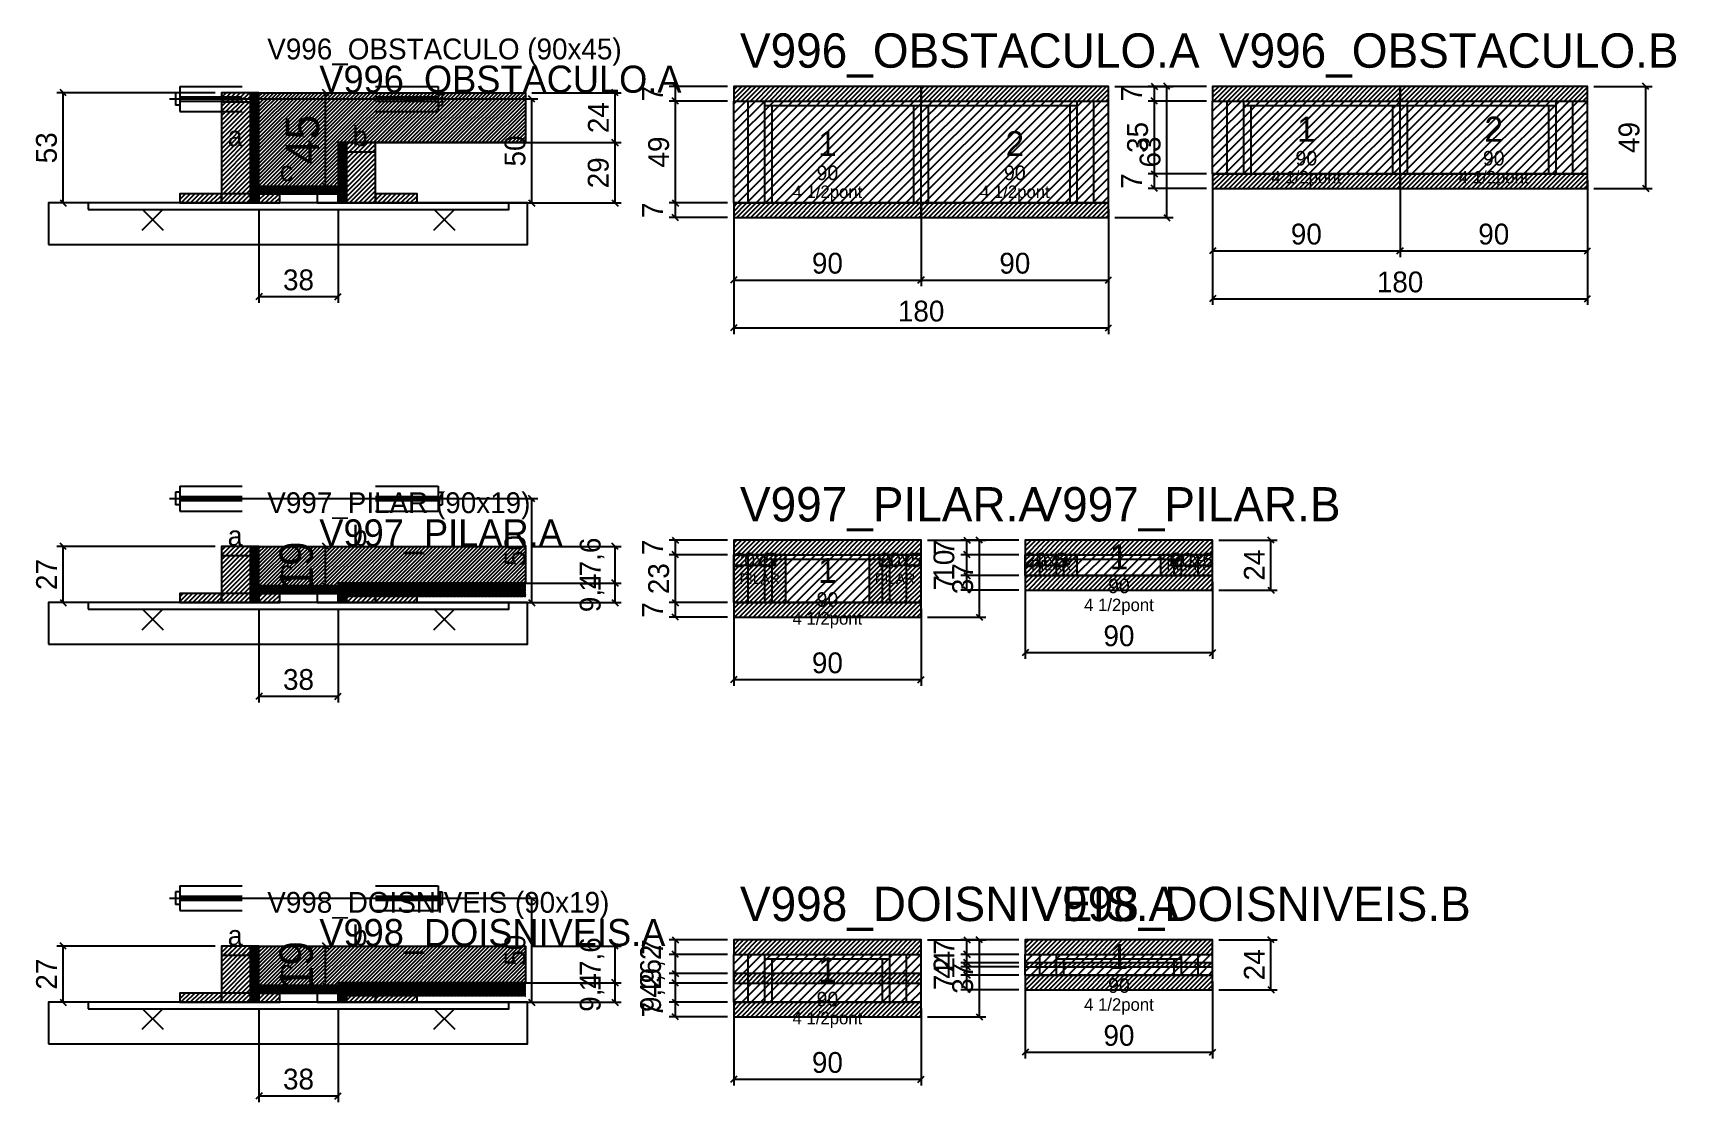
# Model space of a CAD drawing. Extents: x -69 to 3070, y -7480 to 1250.
# Drawn here: x -69 to 721, y -481 to 33 of the extents above; entities that cross this region are included whole.
import ezdxf
from ezdxf.enums import TextEntityAlignment as Align

# ---------------------------------------------------------------- set-up
doc = ezdxf.new("R2010")
doc.units = 0
for name, color, linetype in [('5', 5, 'Continuous'), ('barrote', 126, 'Continuous'), ('CONCRETO', 251, 'Continuous'), ('COTA', 241, 'Continuous'), ('Cota Seção (2x)', 241, 'Continuous'), ('detalhes', 7, 'Continuous'), ('Hachura', 251, 'Continuous'), ('Madeira', 126, 'Continuous'), ('NOMENCLATURA', 7, 'Continuous'), ('Painéis', 200, 'Continuous'), ('presilha', 224, 'Continuous'), ('Reaproveitamento', 251, 'Continuous'), ('SARR_2.2x7', 40, 'Continuous'), ('SARR_3.5x7', 81, 'Continuous'), ('SCO-___-LAJ', 224, 'Continuous'), ('TENSOR', 224, 'Continuous'), ('texto', 7, 'Continuous'), ('Texto Seção', 7, 'Continuous')]:
    doc.layers.add(name, color=color, linetype=linetype)
doc.dimstyles.new('PAINEL', dxfattribs={"dimtxt": 10, "dimasz": 3, "dimexe": 3, "dimexo": 3, "dimgap": 3, "dimtad": 1, "dimblk": 'OBLIQUE', "dimblk1": 'OBLIQUE', "dimcen": 2.5, "dimclrd": 4, "dimclre": 4, "dimclrt": 240, "dimazin": 3, "dimtfac": 1, "dimtmove": 0, "dimatfit": 3})
doc.dimstyles.new('SECAO2X', dxfattribs={"dimtxt": 16, "dimasz": 3, "dimexe": 3, "dimexo": 3, "dimgap": 3, "dimtad": 1, "dimblk": 'OBLIQUE', "dimblk1": 'OBLIQUE', "dimcen": 2.5, "dimclrd": 4, "dimclre": 4, "dimclrt": 240, "dimazin": 3, "dimtfac": 1, "dimtmove": 0, "dimatfit": 3})

msp = doc.modelspace()

# ---------------------------------------------------------------- texts
at = {"layer": '5'}
for s, height, p in [('1', 12, (543, -13.5)), ('2', 12, (633, -13.5)), ('1', 12, (313, -20.5)), ('2', 12, (403, -20.5)), ('90', 7, (313, -34.5)), ('90', 7, (403, -34.5)), ('90', 7, (543, -27.5)), ('90', 7, (633, -27.5)), ('1', 12, (453, -219)), ('20x5', 7, (278, -220.5)), ('1', 12, (313, -225.5)), ('20x5', 7, (348, -220.5)), ('20x5', 7, (418, -220.5)), ('PILAR', 5, (420.5, -223)), ('PILAR', 5, (485.5, -223)), ('20x5', 7, (488, -220.5)), ('PILAR', 5, (280.5, -229.5)), ('PILAR', 5, (345.5, -229.5)), ('90', 7, (313, -239.5)), ('90', 7, (453, -233)), ('1', 12, (453, -411)), ('1', 12, (313, -417.5)), ('90', 7, (453, -425)), ('90', 7, (313, -431.5))]:
    msp.add_text(s, height=height, dxfattribs=at).set_placement(p, align=Align.MIDDLE_CENTER)
at = {"layer": 'detalhes'}
for s, p in [('a', (25, -21.7)), ('b', (85, -21.7)), ('c', (50, -38.5)), ('b', (85, -213.7)), ('a', (25, -213.7)), ('c', (50, -230.5)), ('a', (25, -405.7)), ('b', (85, -405.7)), ('c', (50, -422.5))]:
    msp.add_text(s, height=9.6, dxfattribs=at).set_placement(p)
at = {"layer": 'NOMENCLATURA'}
for s, p in [('V996_OBSTACULO.A', (271, 16)), ('V996_OBSTACULO.B', (501, 16)), ('V997_PILAR.A', (271, -202)), ('V997_PILAR.B', (411, -202)), ('V998_DOISNIVEIS.A', (271, -394)), ('V998_DOISNIVEIS.B', (411, -394))]:
    msp.add_text(s, height=16.5, dxfattribs=at).set_placement(p)
at = {"layer": 'texto', "char_height": 6, "attachment_point": 5}
for insert in [(543, -37.5), (633, -37.5), (313, -44.5), (403, -44.5), (453, -243), (313, -249.5), (453, -435), (313, -441.5)]:
    msp.add_mtext('4 1/2pont', dxfattribs=dict(at, insert=insert))
at = {"layer": 'Texto Seção'}
for s, height, p in [('V996_OBSTACULO (90x45)', 10, (44, 20)), ('V996_OBSTACULO.A', 13, (69, 4)), ('V997_PILAR (90x19)', 10, (44, -198)), ('V997_PILAR.A', 13, (69, -214)), ('V998_DOISNIVEIS (90x19)', 10, (44, -390)), ('V998_DOISNIVEIS.A', 13, (69, -406))]:
    msp.add_text(s, height=height, dxfattribs=at).set_placement(p)

# ---------------------------------------------------------------- blocks, each defined once
blk = doc.blocks.new('_OBLIQUE')
at = {"color": 0, "linetype": 'BYBLOCK'}
blk.add_line((-0.5, -0.5), (0.5, 0.5), dxfattribs=at)

# ---------------------------------------------------------------- dimensions: what is measured, and where the dimension line sits
at = {"layer": 'COTA'}
for base, p1, p2 in [((240, 0), (268, 0), (268, 7)), ((476, -56), (448, -56), (448, 7)), ((470, 0), (498, 0), (498, 7)), ((706, -42), (678, -42), (678, 7)), ((-54, -49), (2, -49), (22, 4)), ((171, -49), (96, -49), (96, 1)), ((211, -20), (168, -20), (168, 4)), ((240, -49), (268, -49), (268, 0)), ((470, -35), (498, -35), (498, 0)), ((211, -49), (96, -49), (96, -20)), ((470, -42), (498, -42), (498, -35)), ((240, -56), (268, -56), (268, -49)), ((171, -241), (96, -241), (96, -191)), ((-54, -241), (2, -241), (22, -214)), ((211, -231.6), (168, -231.6), (168, -214)), ((240, -218), (268, -218), (268, -211)), ((386, -248), (358, -248), (358, -211)), ((380, -218), (408, -218), (408, -211)), ((526, -235), (498, -235), (498, -211)), ((240, -241), (268, -241), (268, -218)), ((380, -228), (408, -228), (408, -218)), ((211, -241), (96, -241), (96, -231.6)), ((380, -235), (408, -235), (408, -228)), ((240, -248), (268, -248), (268, -241)), ((171, -433), (96, -433), (96, -383)), ((211, -423.6), (168, -423.6), (168, -406)), ((240, -410), (268, -410), (268, -403)), ((386, -440), (358, -440), (358, -403)), ((380, -410), (408, -410), (408, -403)), ((526, -427), (498, -427), (498, -403)), ((-54, -433), (2, -433), (22, -406)), ((240, -419.2), (268, -419.2), (268, -410)), ((380, -414), (408, -414), (408, -410)), ((240, -423.8), (268, -423.8), (268, -419.2)), ((380, -416), (408, -416), (408, -414)), ((380, -420), (408, -420), (408, -416)), ((211, -433), (96, -433), (96, -423.6)), ((240, -433), (268, -433), (268, -423.8)), ((380, -427), (408, -427), (408, -420)), ((240, -440), (268, -440), (268, -433))]:
    msp.add_linear_dim(base=base, p1=p1, p2=p2, angle=90, dimstyle='PAINEL', dxfattribs=at).render()
for base, p1, p2 in [((498, -72), (498, -35), (588, -35)), ((498, -95), (498, -35), (678, -35)), ((588, -72), (588, -35), (678, -35)), ((40, -94), (40, -49), (78, -49)), ((268, -86), (268, -49), (358, -49)), ((268, -109), (268, -49), (448, -49)), ((358, -86), (358, -49), (448, -49)), ((408, -265), (408, -228), (498, -228)), ((40, -286), (40, -241), (78, -241)), ((268, -278), (268, -241), (358, -241)), ((408, -457), (408, -420), (498, -420)), ((40, -478), (40, -433), (78, -433)), ((268, -470), (268, -433), (358, -433))]:
    msp.add_linear_dim(base=base, p1=p1, p2=p2, dimstyle='PAINEL', dxfattribs=at).render()
at = {"layer": 'Cota Seção (2x)'}
for base, p1, p2 in [((72, -41), (40, -41), (40, 4)), ((72, -233), (40, -233), (40, -214)), ((72, -425), (40, -425), (40, -406))]:
    msp.add_linear_dim(base=base, p1=p1, p2=p2, angle=90, dimstyle='SECAO2X', dxfattribs=at).render()

# ---------------------------------------------------------------- hatches: boundary and pattern name
at = {"layer": 'COTA'}
h = msp.add_hatch(dxfattribs=at)
h.set_pattern_fill('ANSI31', scale=0.4)
h.paths.add_polyline_path([(40, -41), (40, 4), (168, 4), (168, -20), (78, -20), (78, -41)])
h = msp.add_hatch(dxfattribs=at)
h.set_pattern_fill('ANSI31', scale=0.5)
h.paths.add_polyline_path([(268, 0), (358, 0), (358, 7), (268, 7)])
h = msp.add_hatch(dxfattribs=at)
h.set_pattern_fill('ANSI31', scale=0.5)
h.paths.add_polyline_path([(358, 0), (448, 0), (448, 7), (358, 7)])
h = msp.add_hatch(dxfattribs=at)
h.set_pattern_fill('ANSI31', scale=0.5)
h.paths.add_polyline_path([(498, 0), (588, 0), (588, 7), (498, 7)])
h = msp.add_hatch(dxfattribs=at)
h.set_pattern_fill('ANSI31', scale=0.5)
h.paths.add_polyline_path([(588, 0), (678, 0), (678, 7), (588, 7)])
h = msp.add_hatch(dxfattribs=at)
h.set_pattern_fill('ANSI31', scale=0.5)
h.paths.add_polyline_path([(498, -42), (588, -42), (588, -35), (498, -35)])
h = msp.add_hatch(dxfattribs=at)
h.set_pattern_fill('ANSI31', scale=0.5)
h.paths.add_polyline_path([(588, -42), (678, -42), (678, -35), (588, -35)])
h = msp.add_hatch(dxfattribs=at)
h.set_pattern_fill('ANSI31', scale=0.5)
h.paths.add_polyline_path([(268, -56), (358, -56), (358, -49), (268, -49)])
h = msp.add_hatch(dxfattribs=at)
h.set_pattern_fill('ANSI31', scale=0.5)
h.paths.add_polyline_path([(358, -56), (448, -56), (448, -49), (358, -49)])
h = msp.add_hatch(dxfattribs=at)
h.set_pattern_fill('ANSI31', scale=0.5)
h.paths.add_polyline_path([(268, -218), (358, -218), (358, -211), (268, -211)])
h = msp.add_hatch(dxfattribs=at)
h.set_pattern_fill('ANSI31', scale=0.5)
h.paths.add_polyline_path([(408, -218), (498, -218), (498, -211), (408, -211)])
h = msp.add_hatch(dxfattribs=at)
h.set_pattern_fill('ANSI31', scale=0.4)
h.paths.add_polyline_path([(40, -233), (40, -214), (168, -214), (168, -231.6), (78, -231.6), (78, -233)])
h = msp.add_hatch(dxfattribs=at)
h.set_pattern_fill('ANSI31', scale=0.5)
h.paths.add_polyline_path([(268, -241), (293, -241), (293, -218), (268, -218)])
h = msp.add_hatch(dxfattribs=at)
h.set_pattern_fill('ANSI31', scale=0.5)
h.paths.add_polyline_path([(268, -223), (288, -223), (288, -218), (268, -218)])
h = msp.add_hatch(dxfattribs=at)
h.set_pattern_fill('ANSI31', scale=0.5)
h.paths.add_polyline_path([(333, -241), (358, -241), (358, -218), (333, -218)])
h = msp.add_hatch(dxfattribs=at)
h.set_pattern_fill('ANSI31', scale=0.5)
h.paths.add_polyline_path([(338, -223), (358, -223), (358, -218), (338, -218)])
h = msp.add_hatch(dxfattribs=at)
h.set_pattern_fill('ANSI31', scale=0.5)
h.paths.add_polyline_path([(408, -228), (433, -228), (433, -218), (408, -218)])
h = msp.add_hatch(dxfattribs=at)
h.set_pattern_fill('ANSI31', scale=0.5)
h.paths.add_polyline_path([(408, -223), (428, -223), (428, -218), (408, -218)])
h = msp.add_hatch(dxfattribs=at)
h.set_pattern_fill('ANSI31', scale=0.5)
h.paths.add_polyline_path([(473, -228), (498, -228), (498, -218), (473, -218)])
h = msp.add_hatch(dxfattribs=at)
h.set_pattern_fill('ANSI31', scale=0.5)
h.paths.add_polyline_path([(478, -223), (498, -223), (498, -218), (478, -218)])
h = msp.add_hatch(dxfattribs=at)
h.set_pattern_fill('ANSI31', scale=0.5)
h.paths.add_polyline_path([(408, -235), (498, -235), (498, -228), (408, -228)])
h = msp.add_hatch(dxfattribs=at)
h.set_pattern_fill('ANSI31', scale=0.5)
h.paths.add_polyline_path([(268, -248), (358, -248), (358, -241), (268, -241)])
h = msp.add_hatch(dxfattribs=at)
h.set_pattern_fill('ANSI31', scale=0.4)
h.paths.add_polyline_path([(40, -425), (40, -406), (168, -406), (168, -423.6), (78, -423.6), (78, -425)])
h = msp.add_hatch(dxfattribs=at)
h.set_pattern_fill('ANSI31', scale=0.5)
h.paths.add_polyline_path([(268, -410), (358, -410), (358, -403), (268, -403)])
h = msp.add_hatch(dxfattribs=at)
h.set_pattern_fill('ANSI31', scale=0.5)
h.paths.add_polyline_path([(408, -410), (498, -410), (498, -403), (408, -403)])
h = msp.add_hatch(dxfattribs=at)
h.set_pattern_fill('ANSI31', scale=0.5)
h.paths.add_polyline_path([(408, -416), (498, -416), (498, -414), (408, -414)])
h = msp.add_hatch(dxfattribs=at)
h.set_pattern_fill('ANSI31', scale=0.5)
h.paths.add_polyline_path([(268, -423.8), (358, -423.8), (358, -419.2), (268, -419.2)])
h = msp.add_hatch(dxfattribs=at)
h.set_pattern_fill('ANSI31', scale=0.5)
h.paths.add_polyline_path([(408, -427), (498, -427), (498, -420), (408, -420)])
h = msp.add_hatch(dxfattribs=at)
h.set_pattern_fill('ANSI31', scale=0.5)
h.paths.add_polyline_path([(268, -440), (358, -440), (358, -433), (268, -433)])
at = {"layer": 'Hachura'}
h = msp.add_hatch(dxfattribs=at)
h.set_pattern_fill('ANSI31', scale=0.5)
h.paths.add_polyline_path([(22, -49), (36, -49), (36, 4), (22, 4)])
h = msp.add_hatch(dxfattribs=at)
h.set_pattern_fill('ANSI31', scale=0.5)
h.paths.add_polyline_path([(22, -0.4), (36, -0.4), (36, 4), (22, 4)])
h = msp.add_hatch(dxfattribs=at)
h.set_pattern_fill('SOLID')
h.paths.add_polyline_path([(36, -49), (40, -49), (40, 4), (36, 4)])
h = msp.add_hatch(dxfattribs=at)
h.set_pattern_fill('SOLID')
h.paths.add_polyline_path([(78, -49), (82, -49), (82, -20), (78, -20)])
h = msp.add_hatch(dxfattribs=at)
h.set_pattern_fill('SOLID')
h.paths.add_polyline_path([(78, -20), (168, -20), (168, -20), (78, -20)])
h = msp.add_hatch(dxfattribs=at)
h.set_pattern_fill('ANSI31', scale=0.5)
h.paths.add_polyline_path([(82, -49), (96, -49), (96, -20), (82, -20)])
h = msp.add_hatch(dxfattribs=at)
h.set_pattern_fill('ANSI31', scale=0.5)
h.paths.add_polyline_path([(82, -24.4), (96, -24.4), (96, -20), (82, -20)])
h = msp.add_hatch(dxfattribs=at)
h.set_pattern_fill('ANSI31', scale=0.5)
h.paths.add_polyline_path([(2, -49), (22, -49), (22, -44.6), (2, -44.6)])
h = msp.add_hatch(dxfattribs=at)
h.set_pattern_fill('SOLID')
h.paths.add_polyline_path([(40, -44.6), (78, -44.6), (78, -41), (40, -41)])
h = msp.add_hatch(dxfattribs=at)
h.set_pattern_fill('ANSI31', scale=0.5)
h.paths.add_polyline_path([(40, -49), (50, -49), (50, -44.6), (40, -44.6)])
h = msp.add_hatch(dxfattribs=at)
h.set_pattern_fill('ANSI31', scale=0.5)
h.paths.add_polyline_path([(96, -49), (116, -49), (116, -44.6), (96, -44.6)])
h = msp.add_hatch(dxfattribs=at)
h.set_pattern_fill('ANSI31', scale=0.5)
h.paths.add_polyline_path([(22, -241), (36, -241), (36, -214), (22, -214)])
h = msp.add_hatch(dxfattribs=at)
h.set_pattern_fill('ANSI31', scale=0.5)
h.paths.add_polyline_path([(22, -218.4), (36, -218.4), (36, -214), (22, -214)])
h = msp.add_hatch(dxfattribs=at)
h.set_pattern_fill('SOLID')
h.paths.add_polyline_path([(36, -241), (40, -241), (40, -214), (36, -214)])
h = msp.add_hatch(dxfattribs=at)
h.set_pattern_fill('ANSI31', scale=0.5)
h.paths.add_polyline_path([(2, -241), (22, -241), (22, -236.6), (2, -236.6)])
h = msp.add_hatch(dxfattribs=at)
h.set_pattern_fill('SOLID')
h.paths.add_polyline_path([(40, -236.6), (78, -236.6), (78, -233), (40, -233)])
h = msp.add_hatch(dxfattribs=at)
h.set_pattern_fill('ANSI31', scale=0.5)
h.paths.add_polyline_path([(40, -241), (50, -241), (50, -236.6), (40, -236.6)])
h = msp.add_hatch(dxfattribs=at)
h.set_pattern_fill('SOLID')
h.paths.add_polyline_path([(78, -241), (82, -241), (82, -231.6), (78, -231.6)])
h = msp.add_hatch(dxfattribs=at)
h.set_pattern_fill('SOLID')
h.paths.add_polyline_path([(78, -231.6), (168, -231.6), (168, -238), (78, -238)])
h = msp.add_hatch(dxfattribs=at)
h.set_pattern_fill('ANSI31', scale=0.5)
h.paths.add_polyline_path([(82, -241), (96, -241), (96, -231.6), (82, -231.6)])
h = msp.add_hatch(dxfattribs=at)
h.set_pattern_fill('ANSI31', scale=0.5)
h.paths.add_polyline_path([(82, -236), (96, -236), (96, -231.6), (82, -231.6)])
h = msp.add_hatch(dxfattribs=at)
h.set_pattern_fill('ANSI31', scale=0.5)
h.paths.add_polyline_path([(96, -241), (116, -241), (116, -236.6), (96, -236.6)])
h = msp.add_hatch(dxfattribs=at)
h.set_pattern_fill('ANSI31', scale=0.5)
h.paths.add_polyline_path([(22, -433), (36, -433), (36, -406), (22, -406)])
h = msp.add_hatch(dxfattribs=at)
h.set_pattern_fill('ANSI31', scale=0.5)
h.paths.add_polyline_path([(22, -410.4), (36, -410.4), (36, -406), (22, -406)])
h = msp.add_hatch(dxfattribs=at)
h.set_pattern_fill('SOLID')
h.paths.add_polyline_path([(36, -433), (40, -433), (40, -406), (36, -406)])
h = msp.add_hatch(dxfattribs=at)
h.set_pattern_fill('SOLID')
h.paths.add_polyline_path([(40, -428.6), (78, -428.6), (78, -425), (40, -425)])
h = msp.add_hatch(dxfattribs=at)
h.set_pattern_fill('SOLID')
h.paths.add_polyline_path([(78, -433), (82, -433), (82, -423.6), (78, -423.6)])
h = msp.add_hatch(dxfattribs=at)
h.set_pattern_fill('SOLID')
h.paths.add_polyline_path([(78, -423.6), (168, -423.6), (168, -430), (78, -430)])
h = msp.add_hatch(dxfattribs=at)
h.set_pattern_fill('ANSI31', scale=0.5)
h.paths.add_polyline_path([(82, -433), (96, -433), (96, -423.6), (82, -423.6)])
h = msp.add_hatch(dxfattribs=at)
h.set_pattern_fill('ANSI31', scale=0.5)
h.paths.add_polyline_path([(82, -428), (96, -428), (96, -423.6), (82, -423.6)])
h = msp.add_hatch(dxfattribs=at)
h.set_pattern_fill('ANSI31', scale=0.5)
h.paths.add_polyline_path([(2, -433), (22, -433), (22, -428.6), (2, -428.6)])
h = msp.add_hatch(dxfattribs=at)
h.set_pattern_fill('ANSI31', scale=0.5)
h.paths.add_polyline_path([(40, -433), (50, -433), (50, -428.6), (40, -428.6)])
h = msp.add_hatch(dxfattribs=at)
h.set_pattern_fill('ANSI31', scale=0.5)
h.paths.add_polyline_path([(96, -433), (116, -433), (116, -428.6), (96, -428.6)])
at = {"layer": 'Reaproveitamento'}
h = msp.add_hatch(dxfattribs=at)
h.set_pattern_fill('ANSI31')
h.paths.add_polyline_path([(268, -49), (358, -49), (358, 0), (268, 0)])
h = msp.add_hatch(dxfattribs=at)
h.set_pattern_fill('ANSI31')
h.paths.add_polyline_path([(358, -49), (448, -49), (448, 0), (358, 0)])
h = msp.add_hatch(dxfattribs=at)
h.set_pattern_fill('ANSI31')
h.paths.add_polyline_path([(498, -35), (588, -35), (588, 0), (498, 0)])
h = msp.add_hatch(dxfattribs=at)
h.set_pattern_fill('ANSI31')
h.paths.add_polyline_path([(588, -35), (678, -35), (678, 0), (588, 0)])
h = msp.add_hatch(dxfattribs=at)
h.set_pattern_fill('ANSI31')
h.paths.add_polyline_path([(268, -241), (358, -241), (358, -218), (268, -218)])
h = msp.add_hatch(dxfattribs=at)
h.set_pattern_fill('ANSI31')
h.paths.add_polyline_path([(408, -228), (498, -228), (498, -218), (408, -218)])
h = msp.add_hatch(dxfattribs=at)
h.set_pattern_fill('ANSI31')
h.paths.add_polyline_path([(268, -433), (358, -433), (358, -410), (268, -410)])
h = msp.add_hatch(dxfattribs=at)
h.set_pattern_fill('ANSI31')
h.paths.add_polyline_path([(408, -420), (498, -420), (498, -410), (408, -410)])

# ---------------------------------------------------------------- linework, layer by layer
for p, q in [((0, 4), (0, -2)), ((2, 4), (0, 4)), ((2, 7), (32, 7)), ((2, 7), (2, -5)), ((2, 2), (32, 2)), ((2, 0), (32, 0)), ((96, 7), (126, 7)), ((96, 2), (126, 2)), ((96, 0), (126, 0)), ((126, 7), (126, -5)), ((126, 4), (128, 4)), ((128, 4), (128, -2)), ((2, -2), (0, -2)), ((2, -5), (32, -5)), ((96, -5), (126, -5)), ((126, -2), (128, -2)), ((0, -188), (0, -194)), ((2, -188), (0, -188)), ((2, -185), (32, -185)), ((2, -185), (2, -197)), ((96, -185), (126, -185)), ((126, -185), (126, -197)), ((126, -188), (128, -188)), ((128, -188), (128, -194)), ((2, -194), (0, -194)), ((2, -190), (32, -190)), ((2, -192), (32, -192)), ((2, -197), (32, -197)), ((96, -190), (126, -190)), ((96, -192), (126, -192)), ((96, -197), (126, -197)), ((126, -194), (128, -194)), ((2, -377), (32, -377)), ((2, -377), (2, -389)), ((96, -377), (126, -377)), ((126, -377), (126, -389)), ((0, -380), (0, -386)), ((2, -380), (0, -380)), ((2, -386), (0, -386)), ((2, -382), (32, -382)), ((2, -384), (32, -384)), ((96, -382), (126, -382)), ((96, -384), (126, -384)), ((126, -380), (128, -380)), ((126, -386), (128, -386)), ((128, -380), (128, -386)), ((2, -389), (32, -389)), ((96, -389), (126, -389))]:
    msp.add_line(p, q)
at = {"layer": 'barrote'}
for points in [[(-61, -69), (169, -69), (169, -49), (-61, -49)], [(-61, -261), (169, -261), (169, -241), (-61, -241)], [(-61, -453), (169, -453), (169, -433), (-61, -433)]]:
    msp.add_lwpolyline(points, close=True, dxfattribs=at)
at = {"layer": 'CONCRETO'}
for points in [[(40, -41), (40, 4), (168, 4), (168, -20), (78, -20), (78, -41)], [(40, -233), (40, -214), (168, -214), (168, -231.6), (78, -231.6), (78, -233)], [(40, -425), (40, -406), (168, -406), (168, -423.6), (78, -423.6), (78, -425)]]:
    msp.add_lwpolyline(points, close=True, dxfattribs=at)
at = {"layer": 'Madeira'}
for points in [[(22, -49), (36, -49), (36, 4), (22, 4)], [(22, -0.4), (36, -0.4), (36, 4), (22, 4)], [(82, -49), (96, -49), (96, -20), (82, -20)], [(82, -24.4), (96, -24.4), (96, -20), (82, -20)], [(2, -49), (22, -49), (22, -44.6), (2, -44.6)], [(22, -49), (36, -49), (36, -44.6), (22, -44.6)], [(40, -49), (50, -49), (50, -44.6), (40, -44.6)], [(68, -49), (78, -49), (78, -44.6), (68, -44.6)], [(96, -49), (116, -49), (116, -44.6), (96, -44.6)], [(22, -241), (36, -241), (36, -214), (22, -214)], [(22, -218.4), (36, -218.4), (36, -214), (22, -214)], [(2, -241), (22, -241), (22, -236.6), (2, -236.6)], [(22, -241), (36, -241), (36, -236.6), (22, -236.6)], [(40, -241), (50, -241), (50, -236.6), (40, -236.6)], [(68, -241), (78, -241), (78, -236.6), (68, -236.6)], [(82, -241), (96, -241), (96, -231.6), (82, -231.6)], [(82, -236), (96, -236), (96, -231.6), (82, -231.6)], [(96, -241), (116, -241), (116, -236.6), (96, -236.6)], [(22, -433), (36, -433), (36, -406), (22, -406)], [(22, -410.4), (36, -410.4), (36, -406), (22, -406)], [(82, -433), (96, -433), (96, -423.6), (82, -423.6)], [(82, -428), (96, -428), (96, -423.6), (82, -423.6)], [(2, -433), (22, -433), (22, -428.6), (2, -428.6)], [(22, -433), (36, -433), (36, -428.6), (22, -428.6)], [(40, -433), (50, -433), (50, -428.6), (40, -428.6)], [(68, -433), (78, -433), (78, -428.6), (68, -428.6)], [(96, -433), (116, -433), (116, -428.6), (96, -428.6)]]:
    msp.add_lwpolyline(points, close=True, dxfattribs=at)
at = {"layer": 'Painéis'}
for p, q in [((268, 0), (358, 0)), ((268, -49), (268, 0)), ((358, -49), (358, 0)), ((358, -49), (358, 0)), ((358, 0), (448, 0)), ((358, -49), (358, 0)), ((448, -49), (448, 0)), ((498, 0), (588, 0)), ((498, -35), (498, 0)), ((588, -35), (588, 0)), ((588, -35), (588, 0)), ((588, 0), (678, 0)), ((588, -35), (588, 0)), ((678, -35), (678, 0)), ((498, -35), (588, -35)), ((588, -35), (678, -35)), ((268, -49), (358, -49)), ((358, -49), (448, -49)), ((268, -218), (358, -218)), ((268, -241), (268, -218)), ((358, -241), (358, -218)), ((408, -218), (498, -218)), ((408, -228), (408, -218)), ((498, -228), (498, -218)), ((408, -228), (498, -228)), ((268, -241), (358, -241)), ((268, -410), (358, -410)), ((268, -433), (268, -410)), ((358, -433), (358, -410)), ((408, -410), (498, -410)), ((408, -420), (408, -410)), ((498, -420), (498, -410)), ((408, -420), (498, -420)), ((268, -433), (358, -433))]:
    msp.add_line(p, q, dxfattribs=at)
for points in [[(36, -49), (40, -49), (40, 4), (36, 4)], [(78, -49), (82, -49), (82, -20), (78, -20)], [(78, -20), (168, -20), (168, -20), (78, -20)], [(40, -44.6), (78, -44.6), (78, -41), (40, -41)], [(36, -241), (40, -241), (40, -214), (36, -214)], [(268, -241), (293, -241), (293, -218), (268, -218)], [(268, -223), (288, -223), (288, -218), (268, -218)], [(333, -241), (358, -241), (358, -218), (333, -218)], [(338, -223), (358, -223), (358, -218), (338, -218)], [(408, -228), (433, -228), (433, -218), (408, -218)], [(408, -223), (428, -223), (428, -218), (408, -218)], [(473, -228), (498, -228), (498, -218), (473, -218)], [(478, -223), (498, -223), (498, -218), (478, -218)], [(40, -236.6), (78, -236.6), (78, -233), (40, -233)], [(78, -241), (82, -241), (82, -231.6), (78, -231.6)], [(78, -231.6), (168, -231.6), (168, -231.6), (78, -231.6)], [(36, -433), (40, -433), (40, -406), (36, -406)], [(40, -428.6), (78, -428.6), (78, -425), (40, -425)], [(78, -433), (82, -433), (82, -423.6), (78, -423.6)], [(78, -423.6), (168, -423.6), (168, -423.6), (78, -423.6)]]:
    msp.add_lwpolyline(points, close=True, dxfattribs=at)
at = {"layer": 'presilha'}
for p, q in [((-16, -62), (-6, -52)), ((-16, -52), (-6, -62)), ((124, -62), (134, -52)), ((124, -52), (134, -62)), ((-16, -254), (-6, -244)), ((-16, -244), (-6, -254)), ((124, -254), (134, -244)), ((124, -244), (134, -254)), ((-16, -446), (-6, -436)), ((-16, -436), (-6, -446)), ((124, -446), (134, -436)), ((124, -436), (134, -446))]:
    msp.add_line(p, q, dxfattribs=at)
at = {"layer": 'SARR_2.2x7'}
for p, q in [((275, -49), (275, 0)), ((441, -49), (441, 0)), ((505, -35), (505, 0)), ((671, -35), (671, 0)), ((283, -2.2), (358, -2.2)), ((358, -2.2), (433, -2.2)), ((513, -2.2), (588, -2.2)), ((588, -2.2), (663, -2.2)), ((275, -241), (275, -218)), ((283, -220.2), (343, -220.2)), ((351, -241), (351, -218)), ((415, -228), (415, -218)), ((423, -220.2), (483, -220.2)), ((491, -228), (491, -218)), ((275, -433), (275, -410)), ((351, -433), (351, -410)), ((415, -420), (415, -410)), ((491, -420), (491, -410)), ((283, -412.2), (343, -412.2)), ((423, -412.2), (483, -412.2))]:
    msp.add_line(p, q, dxfattribs=at)
at = {"layer": 'SARR_3.5x7'}
for p, q in [((283, -49), (283, 0)), ((358, -49), (358, 0)), ((358, -49), (358, 0)), ((433, -49), (433, 0)), ((513, -35), (513, 0)), ((588, -35), (588, 0)), ((588, -35), (588, 0)), ((663, -35), (663, 0)), ((286.5, -49), (286.5, -2.2)), ((354.5, -49), (354.5, -2.2)), ((361.5, -49), (361.5, -2.2)), ((429.5, -49), (429.5, -2.2)), ((516.5, -35), (516.5, -2.2)), ((584.5, -35), (584.5, -2.2)), ((591.5, -35), (591.5, -2.2)), ((659.5, -35), (659.5, -2.2)), ((513, -35), (516.5, -35)), ((584.5, -35), (588, -35)), ((588, -35), (591.5, -35)), ((659.5, -35), (663, -35)), ((283, -49), (286.5, -49)), ((354.5, -49), (358, -49)), ((358, -49), (361.5, -49)), ((429.5, -49), (433, -49)), ((283, -241), (283, -218)), ((286.5, -241), (286.5, -220.2)), ((339.5, -241), (339.5, -220.2)), ((343, -241), (343, -218)), ((423, -228), (423, -218)), ((426.5, -228), (426.5, -220.2)), ((479.5, -228), (479.5, -220.2)), ((483, -228), (483, -218)), ((423, -228), (426.5, -228)), ((479.5, -228), (483, -228)), ((283, -241), (286.5, -241)), ((339.5, -241), (343, -241)), ((283, -433), (283, -410)), ((343, -433), (343, -410)), ((423, -420), (423, -410)), ((483, -420), (483, -410)), ((286.5, -433), (286.5, -412.2)), ((339.5, -433), (339.5, -412.2)), ((426.5, -420), (426.5, -412.2)), ((479.5, -420), (479.5, -412.2)), ((423, -420), (426.5, -420)), ((479.5, -420), (483, -420)), ((283, -433), (286.5, -433)), ((339.5, -433), (343, -433))]:
    msp.add_line(p, q, dxfattribs=at)
at = {"layer": 'SCO-___-LAJ'}
for points in [[(268, 0), (358, 0), (358, 7), (268, 7)], [(358, 0), (448, 0), (448, 7), (358, 7)], [(498, 0), (588, 0), (588, 7), (498, 7)], [(588, 0), (678, 0), (678, 7), (588, 7)], [(498, -42), (588, -42), (588, -35), (498, -35)], [(588, -42), (678, -42), (678, -35), (588, -35)], [(-42, -52.2), (160, -52.2), (160, -49), (-42, -49)], [(268, -56), (358, -56), (358, -49), (268, -49)], [(358, -56), (448, -56), (448, -49), (358, -49)], [(268, -218), (358, -218), (358, -211), (268, -211)], [(408, -218), (498, -218), (498, -211), (408, -211)], [(408, -235), (498, -235), (498, -228), (408, -228)], [(-42, -244.2), (160, -244.2), (160, -241), (-42, -241)], [(268, -248), (358, -248), (358, -241), (268, -241)], [(268, -410), (358, -410), (358, -403), (268, -403)], [(408, -410), (498, -410), (498, -403), (408, -403)], [(408, -416), (498, -416), (498, -414), (408, -414)], [(268, -423.8), (358, -423.8), (358, -419.2), (268, -419.2)], [(408, -427), (498, -427), (498, -420), (408, -420)], [(-42, -436.2), (160, -436.2), (160, -433), (-42, -433)], [(268, -440), (358, -440), (358, -433), (268, -433)]]:
    msp.add_lwpolyline(points, close=True, dxfattribs=at)
at = {"layer": 'TENSOR'}
for p, q in [((-3, 1), (166, 1)), ((-3, -191), (166, -191)), ((-3, -383), (166, -383))]:
    msp.add_line(p, q, dxfattribs=at)

msp.set_redraw_order([(e.dxf.handle, doc.entitydb.next_handle()) for e in msp.query("TEXT MTEXT ATTDEF DIMENSION ARC_DIMENSION")])  # texts and dimensions are drawn at this point

doc.saveas('drawing.dxf')
